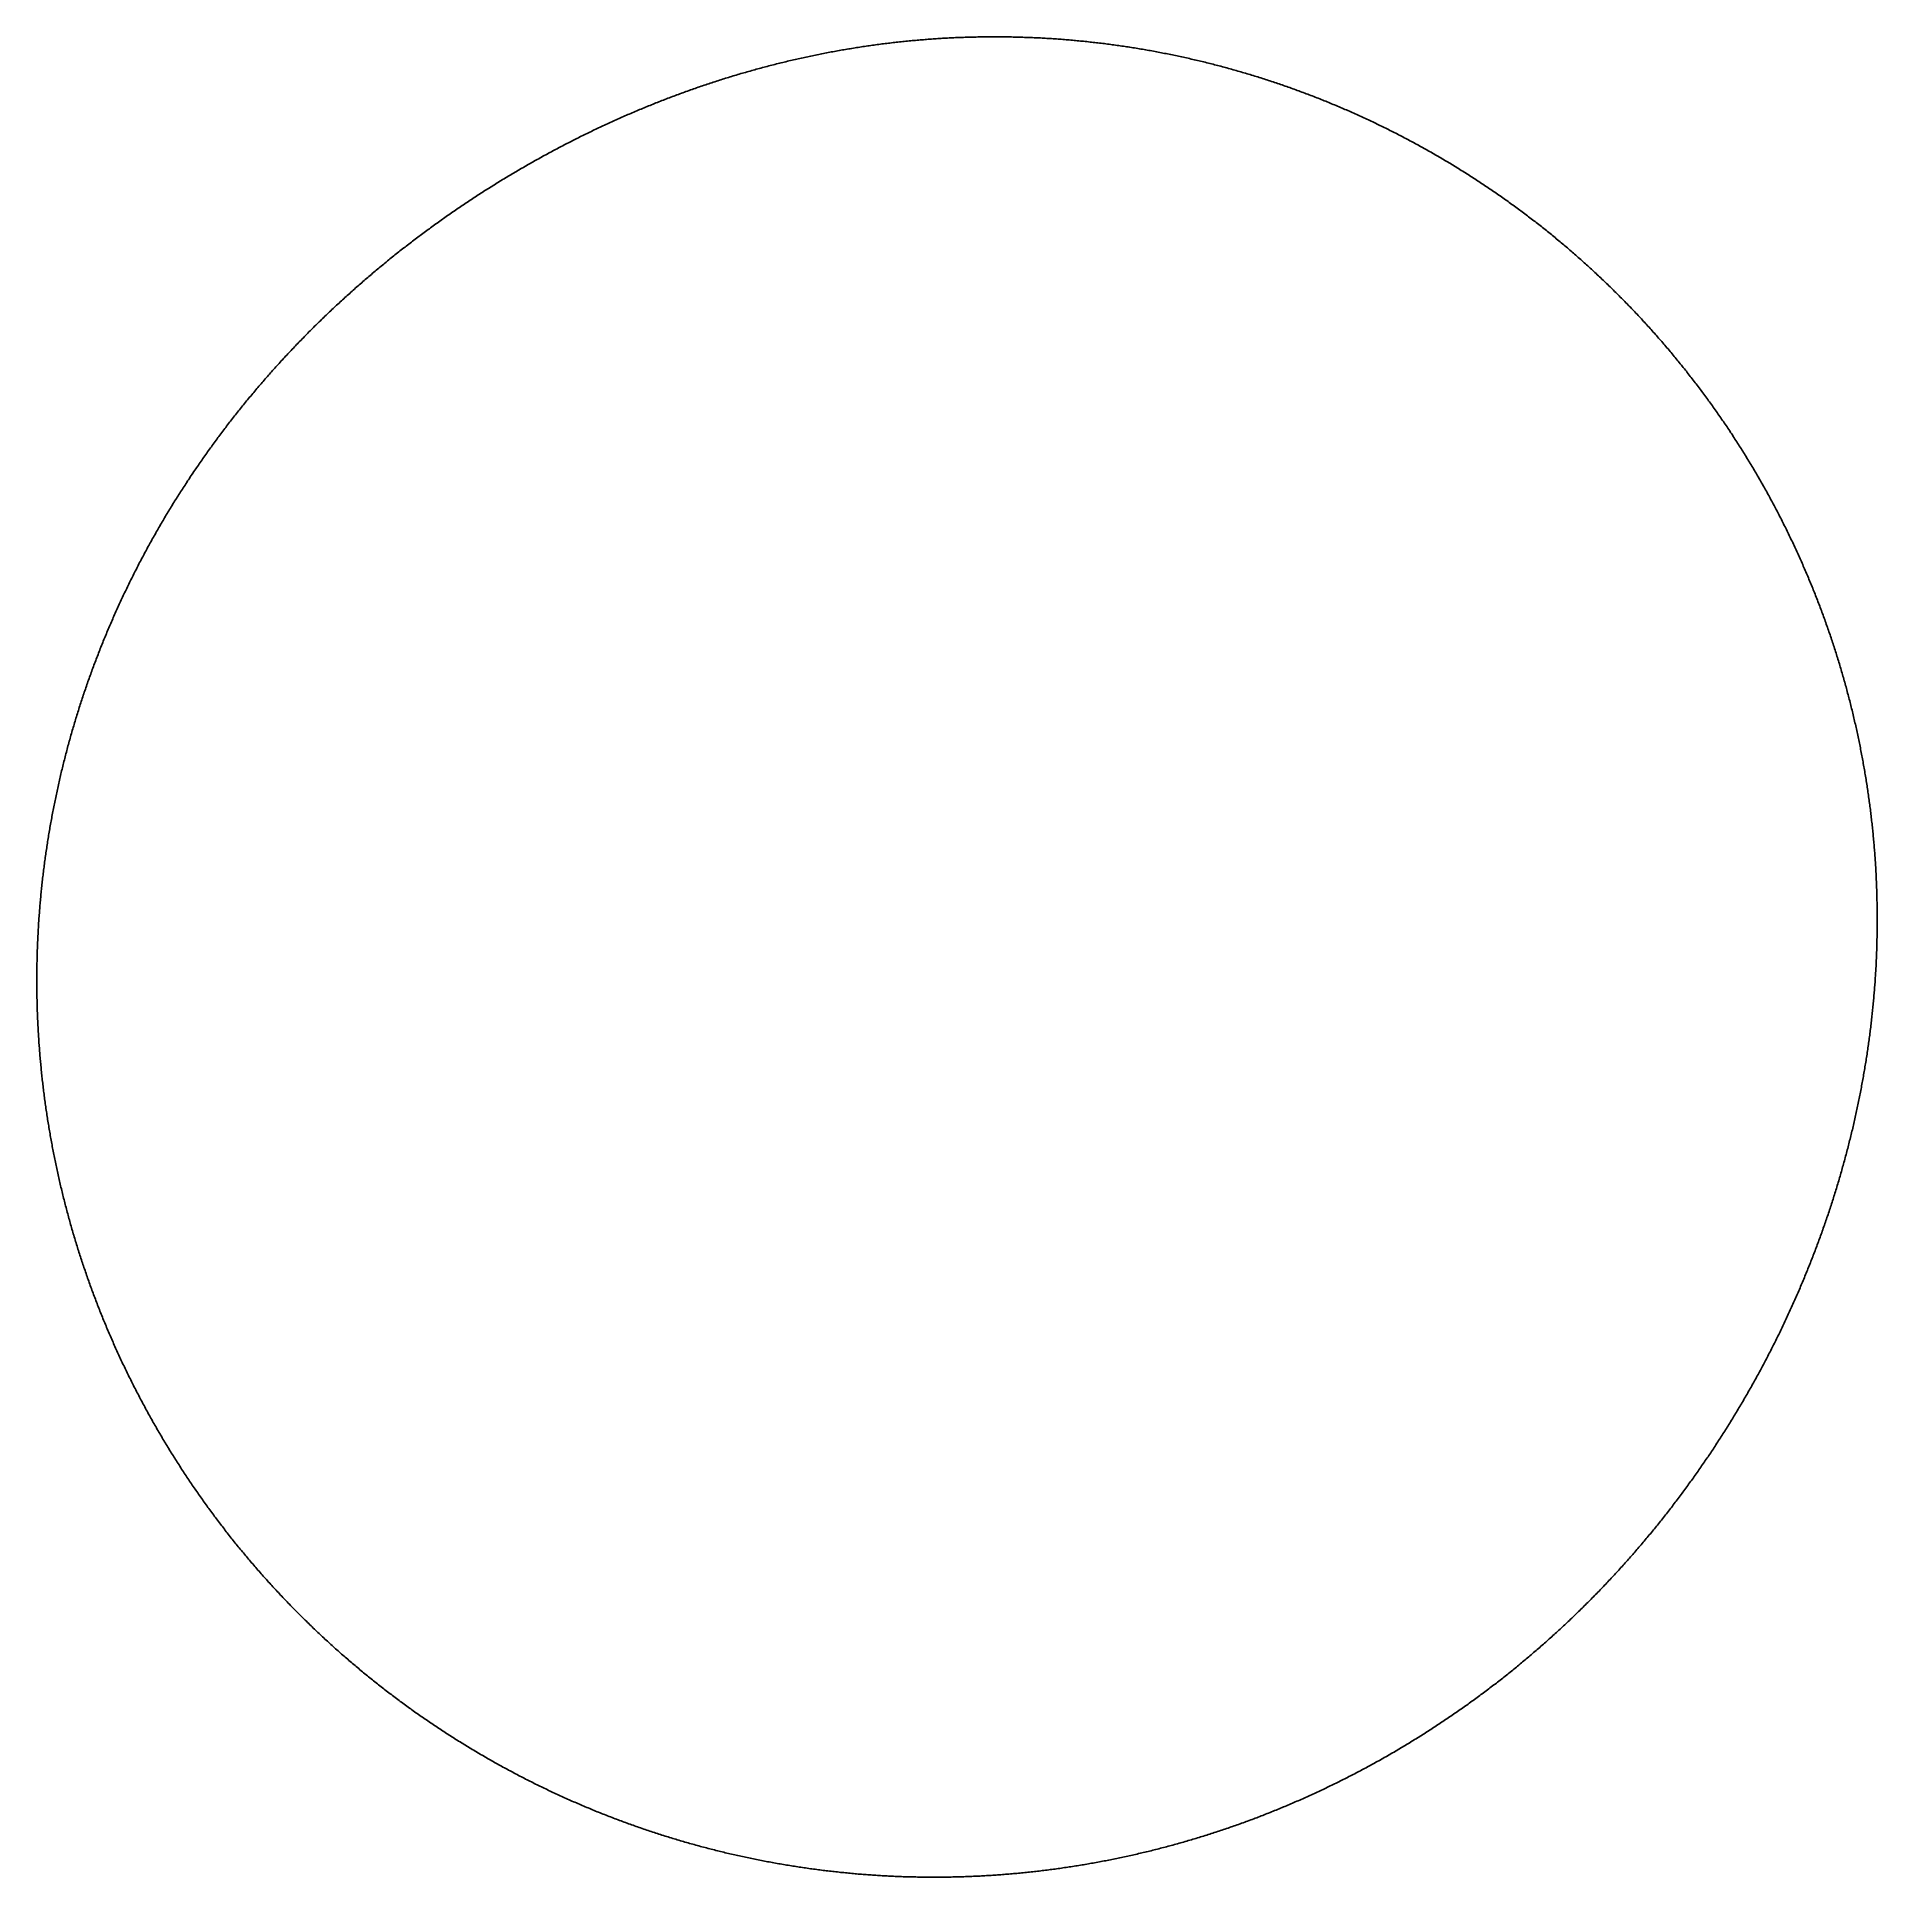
# Model space of a CAD drawing. Header units: metres. Extents: x -289 to 266, y -289 to 266.
import ezdxf

# ---------------------------------------------------------------- set-up
doc = ezdxf.new("R2010")
doc.units = ezdxf.units.M

msp = doc.modelspace()

# ---------------------------------------------------------------- linework, layer by layer
msp.add_lwpolyline([(266.34, 0), (266.34, -0.11), (266.34, -0.59), (266.34, -1.08), (266.33, -1.56), (266.33, -2.04), (266.33, -2.53), (266.32, -3.01), (266.32, -3.5), (266.32, -3.5), (266.31, -3.98), (266.3, -4.46), (266.3, -4.95), (266.29, -5.43), (266.28, -5.92), (266.27, -6.4), (266.26, -6.88), (266.24, -7.37), (266.23, -7.85), (266.22, -8.33), (266.2, -8.82), (266.19, -9.3), (266.17, -9.79), (266.15, -10.27), (266.13, -10.75), (266.11, -11.24), (266.09, -11.72), (266.07, -12.2), (266.05, -12.69), (266.03, -13.17), (266, -13.65), (265.98, -14.14), (265.95, -14.62), (265.92, -15.1), (265.89, -15.59), (265.87, -16.07), (265.84, -16.55), (265.81, -17.04), (265.77, -17.52), (265.74, -18), (265.71, -18.49), (265.68, -18.97), (265.64, -19.45), (265.6, -19.93), (265.57, -20.42), (265.53, -20.9), (265.49, -21.38), (265.45, -21.86), (265.41, -22.35), (265.37, -22.83), (265.33, -23.31), (265.29, -23.79), (265.25, -24.27), (265.2, -24.76), (265.16, -25.24), (265.11, -25.72), (265.06, -26.2), (265.02, -26.68), (264.97, -27.17), (264.92, -27.65), (264.87, -28.13), (264.82, -28.61), (264.77, -29.09), (264.71, -29.57), (264.66, -30.05), (264.61, -30.53), (264.55, -31.01), (264.49, -31.5), (264.44, -31.98), (264.38, -32.46), (264.32, -32.94), (264.26, -33.42), (264.2, -33.9), (264.14, -34.38), (264.08, -34.86), (264.02, -35.34), (263.95, -35.82), (263.89, -36.3), (263.82, -36.78), (263.76, -37.26), (263.69, -37.74), (263.62, -38.21), (263.55, -38.69), (263.48, -39.17), (263.41, -39.65), (263.34, -40.13), (263.27, -40.61), (263.2, -41.09), (263.12, -41.57), (263.05, -42.04), (262.97, -42.52), (262.89, -43), (262.82, -43.48), (262.74, -43.96), (262.66, -44.43), (262.58, -44.91), (262.5, -45.39), (262.42, -45.86), (262.34, -46.34), (262.25, -46.82), (262.17, -47.3), (262.09, -47.77), (262, -48.25), (261.91, -48.72), (261.83, -49.2), (261.74, -49.68), (261.65, -50.15), (261.56, -50.63), (261.47, -51.1), (261.38, -51.58), (261.29, -52.05), (261.19, -52.53), (261.1, -53), (261.01, -53.48), (260.91, -53.95), (260.81, -54.43), (260.72, -54.9), (260.62, -55.38), (260.52, -55.85), (260.42, -56.32), (260.32, -56.8), (260.22, -57.27), (260.12, -57.74), (260.02, -58.22), (259.91, -58.69), (259.81, -59.16), (259.7, -59.63), (259.6, -60.11), (259.49, -60.58), (259.38, -61.05), (259.28, -61.52), (259.17, -61.99), (259.06, -62.46), (258.95, -62.94), (258.84, -63.41), (258.72, -63.88), (258.61, -64.35), (258.5, -64.82), (258.38, -65.29), (258.27, -65.76), (258.15, -66.23), (258.03, -66.7), (257.92, -67.17), (257.8, -67.64), (257.68, -68.11), (257.56, -68.58), (257.44, -69.04), (257.31, -69.51), (257.19, -69.98), (257.07, -70.45), (256.94, -70.92), (256.82, -71.38), (256.69, -71.85), (256.57, -72.32), (256.44, -72.79), (256.31, -73.25), (256.18, -73.72), (256.05, -74.19), (255.92, -74.65), (255.79, -75.12), (255.66, -75.58), (255.53, -76.05), (255.39, -76.51), (255.26, -76.98), (255.13, -77.44), (254.99, -77.91), (254.85, -78.37), (254.72, -78.84), (254.58, -79.3), (254.44, -79.76), (254.3, -80.23), (254.16, -80.69), (254.02, -81.15), (253.88, -81.62), (253.73, -82.08), (253.59, -82.54), (253.45, -83), (253.3, -83.46), (253.16, -83.93), (253.01, -84.39), (252.86, -84.85), (252.71, -85.31), (252.56, -85.77), (252.42, -86.23), (252.27, -86.69), (252.11, -87.15), (251.96, -87.61), (251.81, -88.07), (251.66, -88.53), (251.5, -88.99), (251.35, -89.45), (251.19, -89.9), (251.04, -90.36), (250.88, -90.82), (250.72, -91.28), (250.56, -91.74), (250.4, -92.19), (250.24, -92.65), (250.08, -93.11), (249.92, -93.56), (249.76, -94.02), (249.6, -94.47), (249.43, -94.93), (249.27, -95.38), (249.1, -95.84), (248.94, -96.29), (248.77, -96.75), (248.6, -97.2), (248.43, -97.66), (248.27, -98.11), (248.1, -98.56), (247.93, -99.02), (247.75, -99.47), (247.58, -99.92), (247.41, -100.37), (247.24, -100.83), (247.06, -101.28), (246.89, -101.73), (246.71, -102.18), (246.54, -102.63), (246.36, -103.08), (246.18, -103.53), (246, -103.98), (245.83, -104.43), (245.65, -104.88), (245.46, -105.33), (245.28, -105.78), (245.1, -106.23), (244.92, -106.67), (244.74, -107.12), (244.55, -107.57), (244.37, -108.02), (244.18, -108.46), (243.99, -108.91), (243.81, -109.36), (243.62, -109.8), (243.43, -110.25), (243.24, -110.69), (243.05, -111.14), (242.86, -111.58), (242.67, -112.03), (242.48, -112.47), (242.29, -112.92), (242.09, -113.36), (241.9, -113.8), (241.7, -114.25), (241.51, -114.69), (241.31, -115.13), (241.12, -115.58), (240.92, -116.02), (240.72, -116.46), (240.52, -116.9), (240.32, -117.34), (240.12, -117.78), (239.92, -118.22), (239.72, -118.66), (239.51, -119.1), (239.31, -119.54), (239.11, -119.98), (238.9, -120.42), (238.7, -120.86), (238.49, -121.29), (238.28, -121.73), (238.08, -122.17), (237.87, -122.61), (237.66, -123.04), (237.45, -123.48), (237.24, -123.91), (237.03, -124.35), (236.82, -124.79), (236.61, -125.22), (236.39, -125.65), (236.18, -126.09), (235.96, -126.52), (235.75, -126.96), (235.53, -127.39), (235.32, -127.82), (235.1, -128.26), (234.88, -128.69), (234.66, -129.12), (234.44, -129.55), (234.22, -129.98), (234, -130.41), (233.78, -130.84), (233.56, -131.27), (233.34, -131.7), (233.12, -132.13), (232.89, -132.56), (232.67, -132.99), (232.44, -133.42), (232.22, -133.85), (231.99, -134.27), (231.76, -134.7), (231.53, -135.13), (231.3, -135.56), (231.08, -135.98), (230.85, -136.41), (230.61, -136.83), (230.38, -137.26), (230.15, -137.68), (229.92, -138.11), (229.68, -138.53), (229.45, -138.95), (229.22, -139.38), (228.98, -139.8), (228.74, -140.22), (228.51, -140.65), (228.27, -141.07), (228.03, -141.49), (227.79, -141.91), (227.55, -142.33), (227.31, -142.75), (227.07, -143.17), (226.83, -143.59), (226.59, -144.01), (226.35, -144.43), (226.1, -144.85), (225.86, -145.26), (225.61, -145.68), (225.37, -146.1), (225.12, -146.52), (224.88, -146.93), (224.63, -147.35), (224.38, -147.76), (224.13, -148.18), (223.88, -148.59), (223.63, -149.01), (223.38, -149.42), (223.13, -149.84), (222.88, -150.25), (222.63, -150.66), (222.37, -151.07), (222.12, -151.49), (221.86, -151.9), (221.61, -152.31), (221.35, -152.72), (221.1, -153.13), (220.84, -153.54), (220.58, -153.95), (220.32, -154.36), (220.06, -154.77), (219.8, -155.18), (219.54, -155.58), (219.28, -155.99), (219.02, -156.4), (218.76, -156.8), (218.49, -157.21), (218.23, -157.62), (217.97, -158.02), (217.7, -158.43), (217.44, -158.83), (217.17, -159.24), (216.9, -159.64), (216.63, -160.04), (216.37, -160.45), (216.1, -160.85), (215.83, -161.25), (215.56, -161.65), (215.29, -162.05), (215.02, -162.45), (214.74, -162.85), (214.47, -163.25), (214.2, -163.65), (213.92, -164.05), (213.65, -164.45), (213.37, -164.85), (213.1, -165.25), (212.82, -165.64), (212.54, -166.04), (212.27, -166.44), (211.99, -166.83), (211.71, -167.23), (211.43, -167.62), (211.15, -168.02), (210.87, -168.41), (210.59, -168.81), (210.3, -169.2), (210.02, -169.59), (209.74, -169.98), (209.45, -170.38), (209.17, -170.77), (208.88, -171.16), (208.6, -171.55), (208.31, -171.94), (208.02, -172.33), (207.74, -172.72), (207.45, -173.11), (207.16, -173.49), (206.87, -173.88), (206.58, -174.27), (206.29, -174.66), (206, -175.04), (205.7, -175.43), (205.41, -175.81), (205.12, -176.2), (204.82, -176.58), (204.53, -176.97), (204.23, -177.35), (203.94, -177.73), (203.64, -178.11), (203.34, -178.5), (203.04, -178.88), (202.75, -179.26), (202.45, -179.64), (202.15, -180.02), (201.85, -180.4), (201.55, -180.78), (201.25, -181.16), (200.94, -181.54), (200.64, -181.91), (200.34, -182.29), (200.03, -182.67), (199.73, -183.04), (199.42, -183.42), (199.12, -183.79), (198.81, -184.17), (198.5, -184.54), (198.2, -184.92), (197.89, -185.29), (197.58, -185.66), (197.27, -186.03), (196.96, -186.41), (196.65, -186.78), (196.34, -187.15), (196.03, -187.52), (195.71, -187.89), (195.4, -188.26), (195.09, -188.63), (194.77, -188.99), (194.46, -189.36), (194.14, -189.73), (193.83, -190.1), (193.51, -190.46), (193.19, -190.83), (192.88, -191.19), (192.56, -191.56), (192.24, -191.92), (191.92, -192.28), (191.6, -192.65), (191.28, -193.01), (190.96, -193.37), (190.64, -193.73), (190.31, -194.09), (189.99, -194.46), (189.67, -194.82), (189.34, -195.17), (189.02, -195.53), (188.69, -195.89), (188.37, -196.25), (188.04, -196.61), (187.71, -196.96), (187.39, -197.32), (187.06, -197.67), (186.73, -198.03), (186.4, -198.38), (186.07, -198.74), (185.74, -199.09), (185.41, -199.44), (185.07, -199.8), (184.74, -200.15), (184.41, -200.5), (184.08, -200.85), (183.74, -201.2), (183.41, -201.55), (183.07, -201.9), (182.74, -202.25), (182.4, -202.6), (182.06, -202.94), (181.73, -203.29), (181.39, -203.64), (181.05, -203.98), (180.71, -204.33), (180.37, -204.67), (180.03, -205.02), (179.69, -205.36), (179.35, -205.7), (179, -206.05), (178.66, -206.39), (178.32, -206.73), (177.97, -207.07), (177.63, -207.41), (177.29, -207.75), (176.94, -208.09), (176.59, -208.43), (176.25, -208.76), (175.9, -209.1), (175.55, -209.44), (175.2, -209.77), (174.86, -210.11), (174.51, -210.45), (174.16, -210.78), (173.81, -211.11), (173.46, -211.45), (173.1, -211.78), (172.75, -212.11), (172.4, -212.44), (172.05, -212.77), (171.69, -213.1), (171.34, -213.43), (170.98, -213.76), (170.63, -214.09), (170.27, -214.42), (169.92, -214.75), (169.56, -215.07), (169.2, -215.4), (168.84, -215.73), (168.48, -216.05), (168.12, -216.38), (167.77, -216.7), (167.4, -217.02), (167.04, -217.35), (166.68, -217.67), (166.32, -217.99), (165.96, -218.31), (165.6, -218.63), (165.23, -218.95), (164.87, -219.27), (164.5, -219.59), (164.14, -219.9), (163.77, -220.22), (163.41, -220.54), (163.04, -220.85), (162.67, -221.17), (162.31, -221.48), (161.94, -221.8), (161.57, -222.11), (161.2, -222.42), (160.83, -222.74), (160.46, -223.05), (160.09, -223.36), (159.72, -223.67), (159.35, -223.98), (158.97, -224.29), (158.6, -224.6), (158.23, -224.91), (157.85, -225.21), (157.48, -225.52), (157.1, -225.83), (156.73, -226.13), (156.35, -226.44), (155.98, -226.74), (155.6, -227.04), (155.22, -227.35), (154.84, -227.65), (154.46, -227.95), (154.09, -228.25), (153.71, -228.55), (153.33, -228.85), (152.95, -229.15), (152.56, -229.45), (152.18, -229.75), (151.8, -230.04), (151.42, -230.34), (151.04, -230.64), (150.65, -230.93), (150.27, -231.23), (149.88, -231.52), (149.5, -231.81), (149.11, -232.11), (148.73, -232.4), (148.34, -232.69), (147.95, -232.98), (147.57, -233.27), (147.18, -233.56), (146.79, -233.85), (146.4, -234.14), (146.01, -234.42), (145.62, -234.71), (145.23, -235), (144.84, -235.28), (144.45, -235.57), (144.06, -235.85), (143.66, -236.13), (143.27, -236.42), (142.88, -236.7), (142.48, -236.98), (142.09, -237.26), (141.7, -237.54), (141.3, -237.82), (140.9, -238.1), (140.51, -238.38), (140.11, -238.66), (139.71, -238.93), (139.32, -239.21), (138.92, -239.48), (138.52, -239.76), (138.12, -240.03), (137.72, -240.31), (137.32, -240.58), (136.92, -240.85), (136.52, -241.12), (136.12, -241.39), (135.72, -241.66), (135.32, -241.93), (134.91, -242.2), (134.51, -242.47), (134.11, -242.74), (133.7, -243), (133.3, -243.27), (132.89, -243.53), (132.49, -243.8), (132.08, -244.06), (131.68, -244.32), (131.27, -244.59), (130.86, -244.85), (130.46, -245.11), (130.05, -245.37), (129.64, -245.63), (129.23, -245.89), (128.82, -246.15), (128.41, -246.4), (128, -246.66), (127.59, -246.92), (127.18, -247.17), (126.77, -247.43), (126.36, -247.68), (125.94, -247.93), (125.53, -248.19), (125.12, -248.44), (124.7, -248.69), (124.29, -248.94), (123.87, -249.19), (123.46, -249.44), (123.04, -249.69), (122.63, -249.94), (122.21, -250.18), (121.8, -250.43), (121.38, -250.67), (120.96, -250.92), (120.54, -251.16), (120.12, -251.41), (119.71, -251.65), (119.29, -251.89), (118.87, -252.13), (118.45, -252.37), (118.03, -252.61), (117.61, -252.85), (117.18, -253.09), (116.76, -253.33), (116.34, -253.57), (115.92, -253.8), (115.5, -254.04), (115.07, -254.27), (114.65, -254.51), (114.22, -254.74), (113.8, -254.97), (113.37, -255.2), (112.95, -255.43), (112.52, -255.66), (112.1, -255.89), (111.67, -256.12), (111.24, -256.35), (110.82, -256.58), (110.39, -256.81), (109.96, -257.03), (109.53, -257.26), (109.1, -257.48), (108.68, -257.7), (108.25, -257.93), (107.82, -258.15), (107.39, -258.37), (106.95, -258.59), (106.52, -258.81), (106.09, -259.03), (105.66, -259.25), (105.23, -259.47), (104.8, -259.68), (104.36, -259.9), (103.93, -260.12), (103.5, -260.33), (103.06, -260.54), (102.63, -260.76), (102.19, -260.97), (101.76, -261.18), (101.32, -261.39), (100.88, -261.6), (100.45, -261.81), (100.01, -262.02), (99.57, -262.23), (99.14, -262.44), (98.7, -262.64), (98.26, -262.85), (97.82, -263.05), (97.38, -263.26), (96.95, -263.46), (96.51, -263.66), (96.07, -263.87), (95.63, -264.07), (95.19, -264.27), (94.74, -264.47), (94.3, -264.67), (93.86, -264.86), (93.42, -265.06), (92.98, -265.26), (92.53, -265.45), (92.09, -265.65), (91.65, -265.84), (91.2, -266.04), (90.76, -266.23), (90.32, -266.42), (89.87, -266.61), (89.43, -266.8), (88.98, -266.99), (88.54, -267.18), (88.09, -267.37), (87.64, -267.56), (87.2, -267.74), (86.75, -267.93), (86.3, -268.11), (85.86, -268.3), (85.41, -268.48), (84.96, -268.66), (84.51, -268.85), (84.06, -269.03), (83.61, -269.21), (83.16, -269.39), (82.71, -269.57), (82.26, -269.74), (81.81, -269.92), (81.36, -270.1), (80.91, -270.27), (80.46, -270.45), (80.01, -270.62), (79.56, -270.8), (79.1, -270.97), (78.65, -271.14), (78.2, -271.31), (77.75, -271.48), (77.29, -271.65), (76.84, -271.82), (76.38, -271.99), (75.93, -272.15), (75.48, -272.32), (75.02, -272.48), (74.57, -272.65), (74.11, -272.81), (73.65, -272.98), (73.2, -273.14), (72.74, -273.3), (72.29, -273.46), (71.83, -273.62), (71.37, -273.78), (70.91, -273.94), (70.46, -274.09), (70, -274.25), (69.54, -274.41), (69.08, -274.56), (68.62, -274.71), (68.16, -274.87), (67.7, -275.02), (67.24, -275.17), (66.78, -275.32), (66.32, -275.47), (65.86, -275.62), (65.4, -275.77), (64.94, -275.92), (64.48, -276.07), (64.02, -276.21), (63.56, -276.36), (63.1, -276.5), (62.63, -276.64), (62.17, -276.79), (61.71, -276.93), (61.25, -277.07), (60.78, -277.21), (60.32, -277.35), (59.86, -277.49), (59.39, -277.63), (58.93, -277.76), (58.46, -277.9), (58, -278.04), (57.53, -278.17), (57.07, -278.31), (56.6, -278.44), (56.14, -278.57), (55.67, -278.7), (55.21, -278.83), (54.74, -278.96), (54.27, -279.09), (53.81, -279.22), (53.34, -279.35), (52.87, -279.47), (52.4, -279.6), (51.94, -279.72), (51.47, -279.85), (51, -279.97), (50.53, -280.09), (50.06, -280.21), (49.6, -280.34), (49.13, -280.46), (48.66, -280.57), (48.19, -280.69), (47.72, -280.81), (47.25, -280.93), (46.78, -281.04), (46.31, -281.16), (45.84, -281.27), (45.37, -281.39), (44.9, -281.5), (44.43, -281.61), (43.96, -281.72), (43.48, -281.83), (43.01, -281.94), (42.54, -282.05), (42.07, -282.15), (41.6, -282.26), (41.12, -282.37), (40.65, -282.47), (40.18, -282.58), (39.71, -282.68), (39.23, -282.78), (38.76, -282.88), (38.29, -282.98), (37.81, -283.08), (37.34, -283.18), (36.87, -283.28), (36.39, -283.38), (35.92, -283.48), (35.44, -283.57), (34.97, -283.67), (34.49, -283.76), (34.02, -283.85), (33.54, -283.95), (33.07, -284.04), (32.59, -284.13), (32.12, -284.22), (31.64, -284.31), (31.17, -284.4), (30.69, -284.48), (30.21, -284.57), (29.74, -284.66), (29.26, -284.74), (28.78, -284.82), (28.31, -284.91), (27.83, -284.99), (27.35, -285.07), (26.88, -285.15), (26.4, -285.23), (25.92, -285.31), (25.44, -285.39), (24.97, -285.47), (24.49, -285.54), (24.01, -285.62), (23.53, -285.69), (23.05, -285.77), (22.57, -285.84), (22.1, -285.91), (21.62, -285.98), (21.14, -286.05), (20.66, -286.12), (20.18, -286.19), (19.7, -286.26), (19.22, -286.33), (18.74, -286.39), (18.26, -286.46), (17.78, -286.52), (17.3, -286.59), (16.82, -286.65), (16.34, -286.71), (15.86, -286.77), (15.38, -286.83), (14.9, -286.89), (14.42, -286.95), (13.94, -287.01), (13.46, -287.07), (12.98, -287.12), (12.5, -287.18), (12.02, -287.23), (11.54, -287.29), (11.06, -287.34), (10.58, -287.39), (10.09, -287.44), (9.61, -287.49), (9.13, -287.54), (8.65, -287.59), (8.17, -287.64), (7.69, -287.68), (7.2, -287.73), (6.72, -287.77), (6.24, -287.82), (5.76, -287.86), (5.28, -287.9), (4.79, -287.94), (4.31, -287.99), (3.83, -288.03), (3.35, -288.06), (2.86, -288.1), (2.38, -288.14), (1.9, -288.18), (1.42, -288.21), (0.93, -288.25), (0.45, -288.28), (-0.03, -288.31), (-0.51, -288.34), (-1, -288.38), (-1.48, -288.41), (-1.96, -288.44), (-2.45, -288.46), (-2.93, -288.49), (-3.41, -288.52), (-3.9, -288.55), (-4.38, -288.57), (-4.86, -288.59), (-5.35, -288.62), (-5.83, -288.64), (-6.31, -288.66), (-6.8, -288.68), (-7.28, -288.7), (-7.76, -288.72), (-8.25, -288.74), (-8.73, -288.76), (-9.22, -288.78), (-9.7, -288.79), (-10.18, -288.81), (-10.67, -288.82), (-11.15, -288.83), (-11.63, -288.85), (-12.12, -288.86), (-12.6, -288.87), (-13.09, -288.88), (-13.57, -288.89), (-14.05, -288.89), (-14.54, -288.9), (-15.02, -288.91), (-15.51, -288.91), (-15.99, -288.92), (-16.47, -288.92), (-16.96, -288.92), (-17.44, -288.93), (-17.93, -288.93), (-18.41, -288.93), (-18.89, -288.93), (-19.38, -288.93), (-19.86, -288.92), (-20.35, -288.92), (-20.83, -288.92), (-21.31, -288.91), (-21.8, -288.9), (-22.28, -288.9), (-22.77, -288.89), (-23.25, -288.88), (-23.73, -288.87), (-24.22, -288.86), (-24.7, -288.85), (-25.19, -288.84), (-25.67, -288.83), (-26.15, -288.81), (-26.64, -288.8), (-27.12, -288.78), (-27.6, -288.77), (-28.09, -288.75), (-28.57, -288.73), (-29.05, -288.71), (-29.54, -288.69), (-30.02, -288.67), (-30.51, -288.65), (-30.99, -288.63), (-31.47, -288.61), (-31.96, -288.58), (-32.44, -288.56), (-32.92, -288.53), (-33.41, -288.51), (-33.89, -288.48), (-34.37, -288.45), (-34.86, -288.42), (-35.34, -288.39), (-35.82, -288.36), (-36.3, -288.33), (-36.79, -288.3), (-37.27, -288.26), (-37.75, -288.23), (-38.24, -288.19), (-38.72, -288.16), (-39.2, -288.12), (-39.68, -288.08), (-40.17, -288.05), (-40.65, -288.01), (-41.13, -287.97), (-41.61, -287.92), (-42.1, -287.88), (-42.58, -287.84), (-43.06, -287.8), (-43.54, -287.75), (-44.02, -287.71), (-44.5, -287.66), (-44.99, -287.61), (-45.47, -287.56), (-45.95, -287.52), (-46.43, -287.47), (-46.91, -287.42), (-47.39, -287.36), (-47.87, -287.31), (-48.36, -287.26), (-48.84, -287.2), (-49.32, -287.15), (-49.8, -287.09), (-50.28, -287.04), (-50.76, -286.98), (-51.24, -286.92), (-51.72, -286.86), (-52.2, -286.8), (-52.68, -286.74), (-53.16, -286.68), (-53.64, -286.62), (-54.12, -286.55), (-54.6, -286.49), (-55.08, -286.42), (-55.56, -286.36), (-56.04, -286.29), (-56.52, -286.22), (-57, -286.15), (-57.48, -286.09), (-57.96, -286.01), (-58.43, -285.94), (-58.91, -285.87), (-59.39, -285.8), (-59.87, -285.73), (-60.35, -285.65), (-60.83, -285.57), (-61.3, -285.5), (-61.78, -285.42), (-62.26, -285.34), (-62.74, -285.26), (-63.21, -285.18), (-63.69, -285.1), (-64.17, -285.02), (-64.65, -284.94), (-65.12, -284.86), (-65.6, -284.77), (-66.08, -284.69), (-66.55, -284.6), (-67.03, -284.52), (-67.5, -284.43), (-67.98, -284.34), (-68.46, -284.25), (-68.93, -284.16), (-69.41, -284.07), (-69.88, -283.98), (-70.36, -283.89), (-70.83, -283.79), (-71.31, -283.7), (-71.78, -283.6), (-72.26, -283.51), (-72.73, -283.41), (-73.2, -283.31), (-73.68, -283.22), (-74.15, -283.12), (-74.62, -283.02), (-75.1, -282.92), (-75.57, -282.81), (-76.04, -282.71), (-76.52, -282.61), (-76.99, -282.5), (-77.46, -282.4), (-77.93, -282.29), (-78.41, -282.18), (-78.88, -282.08), (-79.35, -281.97), (-79.82, -281.86), (-80.29, -281.75), (-80.76, -281.64), (-81.23, -281.53), (-81.71, -281.41), (-82.18, -281.3), (-82.65, -281.18), (-83.12, -281.07), (-83.59, -280.95), (-84.06, -280.84), (-84.52, -280.72), (-84.99, -280.6), (-85.46, -280.48), (-85.93, -280.36), (-86.4, -280.24), (-86.87, -280.12), (-87.34, -279.99), (-87.8, -279.87), (-88.27, -279.75), (-88.74, -279.62), (-89.21, -279.49), (-89.67, -279.37), (-90.14, -279.24), (-90.61, -279.11), (-91.07, -278.98), (-91.54, -278.85), (-92.01, -278.72), (-92.47, -278.59), (-92.94, -278.45), (-93.4, -278.32), (-93.87, -278.19), (-94.33, -278.05), (-94.8, -277.91), (-95.26, -277.78), (-95.72, -277.64), (-96.19, -277.5), (-96.65, -277.36), (-97.11, -277.22), (-97.58, -277.08), (-98.04, -276.94), (-98.5, -276.79), (-98.96, -276.65), (-99.43, -276.51), (-99.89, -276.36), (-100.35, -276.21), (-100.81, -276.07), (-101.27, -275.92), (-101.73, -275.77), (-102.19, -275.62), (-102.65, -275.47), (-103.11, -275.32), (-103.57, -275.17), (-104.03, -275.02), (-104.49, -274.86), (-104.95, -274.71), (-105.41, -274.55), (-105.87, -274.4), (-106.32, -274.24), (-106.78, -274.08), (-107.24, -273.92), (-107.7, -273.76), (-108.15, -273.6), (-108.61, -273.44), (-109.06, -273.28), (-109.52, -273.12), (-109.98, -272.96), (-110.43, -272.79), (-110.89, -272.63), (-111.34, -272.46), (-111.8, -272.29), (-112.25, -272.13), (-112.7, -271.96), (-113.16, -271.79), (-113.61, -271.62), (-114.06, -271.45), (-114.52, -271.28), (-114.97, -271.11), (-115.42, -270.93), (-115.87, -270.76), (-116.32, -270.58), (-116.77, -270.41), (-117.22, -270.23), (-117.68, -270.05), (-118.13, -269.88), (-118.58, -269.7), (-119.02, -269.52), (-119.47, -269.34), (-119.92, -269.16), (-120.37, -268.97), (-120.82, -268.79), (-121.27, -268.61), (-121.71, -268.42), (-122.16, -268.24), (-122.61, -268.05), (-123.05, -267.87), (-123.5, -267.68), (-123.95, -267.49), (-124.39, -267.3), (-124.84, -267.11), (-125.28, -266.92), (-125.73, -266.73), (-126.17, -266.54), (-126.61, -266.34), (-127.06, -266.15), (-127.5, -265.95), (-127.94, -265.76), (-128.39, -265.56), (-128.83, -265.36), (-129.27, -265.17), (-129.71, -264.97), (-130.15, -264.77), (-130.59, -264.57), (-131.03, -264.37), (-131.47, -264.17), (-131.91, -263.96), (-132.35, -263.76), (-132.79, -263.55), (-133.23, -263.35), (-133.67, -263.14), (-134.1, -262.94), (-134.54, -262.73), (-134.98, -262.52), (-135.42, -262.31), (-135.85, -262.1), (-136.29, -261.89), (-136.72, -261.68), (-137.16, -261.47), (-137.59, -261.26), (-138.03, -261.04), (-138.46, -260.83), (-138.89, -260.61), (-139.33, -260.4), (-139.76, -260.18), (-140.19, -259.96), (-140.62, -259.75), (-141.06, -259.53), (-141.49, -259.31), (-141.92, -259.09), (-142.35, -258.86), (-142.78, -258.64), (-143.21, -258.42), (-143.64, -258.2), (-144.07, -257.97), (-144.5, -257.75), (-144.92, -257.52), (-145.35, -257.29), (-145.78, -257.07), (-146.2, -256.84), (-146.63, -256.61), (-147.06, -256.38), (-147.48, -256.15), (-147.91, -255.92), (-148.33, -255.69), (-148.76, -255.45), (-149.18, -255.22), (-149.6, -254.98), (-150.03, -254.75), (-150.45, -254.51), (-150.87, -254.28), (-151.29, -254.04), (-151.72, -253.8), (-152.14, -253.56), (-152.56, -253.32), (-152.98, -253.08), (-153.4, -252.84), (-153.82, -252.6), (-154.23, -252.36), (-154.65, -252.11), (-155.07, -251.87), (-155.49, -251.62), (-155.91, -251.38), (-156.32, -251.13), (-156.74, -250.89), (-157.15, -250.64), (-157.57, -250.39), (-157.98, -250.14), (-158.4, -249.89), (-158.81, -249.64), (-159.23, -249.39), (-159.64, -249.14), (-160.05, -248.88), (-160.46, -248.63), (-160.88, -248.37), (-161.29, -248.12), (-161.7, -247.86), (-162.11, -247.61), (-162.52, -247.35), (-162.93, -247.09), (-163.34, -246.83), (-163.74, -246.57), (-164.15, -246.31), (-164.56, -246.05), (-164.97, -245.79), (-165.37, -245.53), (-165.78, -245.26), (-166.19, -245), (-166.59, -244.73), (-167, -244.47), (-167.4, -244.2), (-167.8, -243.94), (-168.21, -243.67), (-168.61, -243.4), (-169.01, -243.13), (-169.41, -242.86), (-169.81, -242.59), (-170.22, -242.32), (-170.62, -242.05), (-171.02, -241.77), (-171.42, -241.5), (-171.81, -241.23), (-172.21, -240.95), (-172.61, -240.68), (-173.01, -240.4), (-173.4, -240.12), (-173.8, -239.85), (-174.2, -239.57), (-174.59, -239.29), (-174.99, -239.01), (-175.38, -238.73), (-175.78, -238.45), (-176.17, -238.17), (-176.56, -237.88), (-176.95, -237.6), (-177.35, -237.32), (-177.74, -237.03), (-178.13, -236.75), (-178.52, -236.46), (-178.91, -236.17), (-179.3, -235.88), (-179.69, -235.6), (-180.08, -235.31), (-180.46, -235.02), (-180.85, -234.73), (-181.24, -234.44), (-181.62, -234.15), (-182.01, -233.85), (-182.4, -233.56), (-182.78, -233.27), (-183.16, -232.97), (-183.55, -232.68), (-183.93, -232.38), (-184.31, -232.08), (-184.7, -231.79), (-185.08, -231.49), (-185.46, -231.19), (-185.84, -230.89), (-186.22, -230.59), (-186.6, -230.29), (-186.98, -229.99), (-187.35, -229.69), (-187.73, -229.39), (-188.11, -229.08), (-188.49, -228.78), (-188.86, -228.47), (-189.24, -228.17), (-189.61, -227.86), (-189.99, -227.56), (-190.36, -227.25), (-190.73, -226.94), (-191.11, -226.63), (-191.48, -226.32), (-191.85, -226.01), (-192.22, -225.7), (-192.59, -225.39), (-192.96, -225.08), (-193.33, -224.77), (-193.7, -224.45), (-194.07, -224.14), (-194.44, -223.83), (-194.81, -223.51), (-195.17, -223.19), (-195.54, -222.88), (-195.9, -222.56), (-196.27, -222.24), (-196.63, -221.92), (-197, -221.6), (-197.36, -221.29), (-197.72, -220.96), (-198.09, -220.64), (-198.45, -220.32), (-198.81, -220), (-199.17, -219.68), (-199.53, -219.35), (-199.89, -219.03), (-200.25, -218.7), (-200.6, -218.38), (-200.96, -218.05), (-201.32, -217.72), (-201.68, -217.4), (-202.03, -217.07), (-202.39, -216.74), (-202.74, -216.41), (-203.09, -216.08), (-203.45, -215.75), (-203.8, -215.42), (-204.15, -215.09), (-204.5, -214.75), (-204.86, -214.42), (-205.21, -214.09), (-205.56, -213.75), (-205.91, -213.42), (-206.25, -213.08), (-206.6, -212.75), (-206.95, -212.41), (-207.3, -212.07), (-207.64, -211.73), (-207.99, -211.39), (-208.33, -211.05), (-208.68, -210.71), (-209.02, -210.37), (-209.36, -210.03), (-209.71, -209.69), (-210.05, -209.35), (-210.39, -209.01), (-210.73, -208.66), (-211.07, -208.32), (-211.41, -207.97), (-211.75, -207.63), (-212.09, -207.28), (-212.43, -206.93), (-212.76, -206.59), (-213.1, -206.24), (-213.43, -205.89), (-213.77, -205.54), (-214.1, -205.19), (-214.44, -204.84), (-214.77, -204.49), (-215.1, -204.14), (-215.44, -203.79), (-215.77, -203.43), (-216.1, -203.08), (-216.43, -202.73), (-216.76, -202.37), (-217.09, -202.02), (-217.42, -201.66), (-217.74, -201.3), (-218.07, -200.95), (-218.4, -200.59), (-218.72, -200.23), (-219.05, -199.87), (-219.37, -199.51), (-219.7, -199.15), (-220.02, -198.79), (-220.34, -198.43), (-220.66, -198.07), (-220.98, -197.71), (-221.3, -197.35), (-221.62, -196.98), (-221.94, -196.62), (-222.26, -196.26), (-222.58, -195.89), (-222.9, -195.53), (-223.21, -195.16), (-223.53, -194.79), (-223.85, -194.43), (-224.16, -194.06), (-224.47, -193.69), (-224.79, -193.32), (-225.1, -192.95), (-225.41, -192.58), (-225.72, -192.21), (-226.03, -191.84), (-226.34, -191.47), (-226.65, -191.1), (-226.96, -190.72), (-227.27, -190.35), (-227.58, -189.98), (-227.88, -189.6), (-228.19, -189.23), (-228.5, -188.85), (-228.8, -188.47), (-229.1, -188.1), (-229.41, -187.72), (-229.71, -187.34), (-230.01, -186.96), (-230.31, -186.59), (-230.61, -186.21), (-230.91, -185.83), (-231.21, -185.45), (-231.51, -185.07), (-231.81, -184.68), (-232.11, -184.3), (-232.4, -183.92), (-232.7, -183.54), (-232.99, -183.15), (-233.29, -182.77), (-233.58, -182.38), (-233.88, -182), (-234.17, -181.61), (-234.46, -181.23), (-234.75, -180.84), (-235.04, -180.45), (-235.33, -180.07), (-235.62, -179.68), (-235.91, -179.29), (-236.2, -178.9), (-236.48, -178.51), (-236.77, -178.12), (-237.05, -177.73), (-237.34, -177.34), (-237.62, -176.95), (-237.91, -176.55), (-238.19, -176.16), (-238.47, -175.77), (-238.75, -175.37), (-239.03, -174.98), (-239.31, -174.58), (-239.59, -174.19), (-239.87, -173.79), (-240.15, -173.4), (-240.43, -173), (-240.7, -172.6), (-240.98, -172.2), (-241.25, -171.81), (-241.53, -171.41), (-241.8, -171.01), (-242.07, -170.61), (-242.35, -170.21), (-242.62, -169.81), (-242.89, -169.41), (-243.16, -169), (-243.43, -168.6), (-243.69, -168.2), (-243.96, -167.8), (-244.23, -167.39), (-244.5, -166.99), (-244.76, -166.58), (-245.03, -166.18), (-245.29, -165.77), (-245.55, -165.37), (-245.82, -164.96), (-246.08, -164.55), (-246.34, -164.15), (-246.6, -163.74), (-246.86, -163.33), (-247.12, -162.92), (-247.38, -162.51), (-247.63, -162.1), (-247.89, -161.69), (-248.15, -161.28), (-248.4, -160.87), (-248.66, -160.46), (-248.91, -160.05), (-249.16, -159.63), (-249.42, -159.22), (-249.67, -158.81), (-249.92, -158.39), (-250.17, -157.98), (-250.42, -157.56), (-250.67, -157.15), (-250.92, -156.73), (-251.16, -156.32), (-251.41, -155.9), (-251.66, -155.48), (-251.9, -155.07), (-252.14, -154.65), (-252.39, -154.23), (-252.63, -153.81), (-252.87, -153.39), (-253.11, -152.97), (-253.35, -152.55), (-253.59, -152.13), (-253.83, -151.71), (-254.07, -151.29), (-254.31, -150.87), (-254.55, -150.45), (-254.78, -150.02), (-255.02, -149.6), (-255.25, -149.18), (-255.49, -148.75), (-255.72, -148.33), (-255.95, -147.9), (-256.18, -147.48), (-256.41, -147.05), (-256.64, -146.63), (-256.87, -146.2), (-257.1, -145.77), (-257.33, -145.35), (-257.55, -144.92), (-257.78, -144.49), (-258.01, -144.06), (-258.23, -143.63), (-258.45, -143.21), (-258.68, -142.78), (-258.9, -142.35), (-259.12, -141.92), (-259.34, -141.48), (-259.56, -141.05), (-259.78, -140.62), (-260, -140.19), (-260.22, -139.76), (-260.43, -139.33), (-260.65, -138.89), (-260.86, -138.46), (-261.08, -138.02), (-261.29, -137.59), (-261.51, -137.16), (-261.72, -136.72), (-261.93, -136.29), (-262.14, -135.85), (-262.35, -135.41), (-262.56, -134.98), (-262.77, -134.54), (-262.98, -134.1), (-263.18, -133.67), (-263.39, -133.23), (-263.59, -132.79), (-263.8, -132.35), (-264, -131.91), (-264.2, -131.47), (-264.41, -131.03), (-264.61, -130.59), (-264.81, -130.15), (-265.01, -129.71), (-265.21, -129.27), (-265.4, -128.83), (-265.6, -128.39), (-265.8, -127.94), (-265.99, -127.5), (-266.19, -127.06), (-266.38, -126.61), (-266.58, -126.17), (-266.77, -125.73), (-266.96, -125.28), (-267.15, -124.84), (-267.34, -124.39), (-267.53, -123.95), (-267.72, -123.5), (-267.91, -123.05), (-268.09, -122.61), (-268.28, -122.16), (-268.47, -121.71), (-268.65, -121.27), (-268.83, -120.82), (-269.02, -120.37), (-269.2, -119.92), (-269.38, -119.47), (-269.56, -119.03), (-269.74, -118.58), (-269.92, -118.13), (-270.1, -117.68), (-270.27, -117.23), (-270.45, -116.78), (-270.63, -116.32), (-270.8, -115.87), (-270.98, -115.42), (-271.15, -114.97), (-271.32, -114.52), (-271.49, -114.06), (-271.66, -113.61), (-271.83, -113.16), (-272, -112.71), (-272.17, -112.25), (-272.34, -111.8), (-272.51, -111.34), (-272.67, -110.89), (-272.84, -110.43), (-273, -109.98), (-273.17, -109.52), (-273.33, -109.07), (-273.49, -108.61), (-273.65, -108.15), (-273.81, -107.7), (-273.97, -107.24), (-274.13, -106.78), (-274.29, -106.33), (-274.44, -105.87), (-274.6, -105.41), (-274.76, -104.95), (-274.91, -104.49), (-275.06, -104.03), (-275.22, -103.57), (-275.37, -103.12), (-275.52, -102.66), (-275.67, -102.2), (-275.82, -101.74), (-275.97, -101.27), (-276.12, -100.81), (-276.26, -100.35), (-276.41, -99.89), (-276.56, -99.43), (-276.7, -98.97), (-276.85, -98.51), (-276.99, -98.04), (-277.13, -97.58), (-277.27, -97.12), (-277.41, -96.65), (-277.55, -96.19), (-277.69, -95.73), (-277.83, -95.26), (-277.97, -94.8), (-278.1, -94.34), (-278.24, -93.87), (-278.37, -93.41), (-278.51, -92.94), (-278.64, -92.48), (-278.77, -92.01), (-278.9, -91.54), (-279.03, -91.08), (-279.16, -90.61), (-279.29, -90.15), (-279.42, -89.68), (-279.55, -89.21), (-279.67, -88.74), (-279.8, -88.28), (-279.92, -87.81), (-280.05, -87.34), (-280.17, -86.87), (-280.29, -86.4), (-280.41, -85.94), (-280.53, -85.47), (-280.65, -85), (-280.77, -84.53), (-280.89, -84.06), (-281.01, -83.59), (-281.12, -83.12), (-281.24, -82.65), (-281.35, -82.18), (-281.47, -81.71), (-281.58, -81.24), (-281.69, -80.77), (-281.8, -80.3), (-281.92, -79.83), (-282.02, -79.35), (-282.13, -78.88), (-282.24, -78.41), (-282.35, -77.94), (-282.45, -77.47), (-282.56, -76.99), (-282.66, -76.52), (-282.77, -76.05), (-282.87, -75.58), (-282.97, -75.1), (-283.07, -74.63), (-283.17, -74.16), (-283.27, -73.68), (-283.37, -73.21), (-283.47, -72.73), (-283.57, -72.26), (-283.66, -71.79), (-283.76, -71.31), (-283.85, -70.84), (-283.95, -70.36), (-284.04, -69.89), (-284.13, -69.41), (-284.22, -68.94), (-284.31, -68.46), (-284.4, -67.99), (-284.49, -67.51), (-284.58, -67.03), (-284.66, -66.56), (-284.75, -66.08), (-284.83, -65.6), (-284.92, -65.13), (-285, -64.65), (-285.08, -64.17), (-285.16, -63.7), (-285.25, -63.22), (-285.32, -62.74), (-285.4, -62.26), (-285.48, -61.79), (-285.56, -61.31), (-285.64, -60.83), (-285.71, -60.35), (-285.79, -59.88), (-285.86, -59.4), (-285.93, -58.92), (-286, -58.44), (-286.08, -57.96), (-286.15, -57.48), (-286.22, -57), (-286.28, -56.52), (-286.35, -56.04), (-286.42, -55.57), (-286.49, -55.09), (-286.55, -54.61), (-286.62, -54.13), (-286.68, -53.65), (-286.74, -53.17), (-286.8, -52.69), (-286.86, -52.21), (-286.92, -51.73), (-286.98, -51.25), (-287.04, -50.77), (-287.1, -50.29), (-287.16, -49.8), (-287.21, -49.32), (-287.27, -48.84), (-287.32, -48.36), (-287.37, -47.88), (-287.43, -47.4), (-287.48, -46.92), (-287.53, -46.44), (-287.58, -45.96), (-287.63, -45.47), (-287.68, -44.99), (-287.72, -44.51), (-287.77, -44.03), (-287.81, -43.55), (-287.86, -43.07), (-287.9, -42.58), (-287.95, -42.1), (-287.99, -41.62), (-288.03, -41.14), (-288.07, -40.65), (-288.11, -40.17), (-288.15, -39.69), (-288.18, -39.21), (-288.22, -38.72), (-288.26, -38.24), (-288.29, -37.76), (-288.33, -37.28), (-288.36, -36.79), (-288.39, -36.31), (-288.42, -35.83), (-288.45, -35.34), (-288.48, -34.86), (-288.51, -34.38), (-288.54, -33.9), (-288.57, -33.41), (-288.6, -32.93), (-288.62, -32.45), (-288.65, -31.96), (-288.67, -31.48), (-288.69, -31), (-288.72, -30.51), (-288.74, -30.03), (-288.76, -29.54), (-288.78, -29.06), (-288.79, -28.58), (-288.81, -28.09), (-288.83, -27.61), (-288.85, -27.13), (-288.86, -26.64), (-288.88, -26.16), (-288.89, -25.67), (-288.9, -25.19), (-288.91, -24.71), (-288.92, -24.22), (-288.93, -23.74), (-288.94, -23.26), (-288.95, -22.77), (-288.96, -22.29), (-288.96, -21.8), (-288.97, -21.32), (-288.98, -20.84), (-288.98, -20.35), (-288.98, -19.87), (-288.98, -19.38), (-288.99, -18.9), (-288.99, -18.42), (-288.99, -17.93), (-288.98, -17.45), (-288.98, -16.96), (-288.98, -16.48), (-288.98, -16), (-288.97, -15.51), (-288.97, -15.03), (-288.96, -14.54), (-288.95, -14.06), (-288.94, -13.58), (-288.93, -13.09), (-288.92, -12.61), (-288.91, -12.12), (-288.9, -11.64), (-288.89, -11.16), (-288.88, -10.67), (-288.86, -10.19), (-288.85, -9.71), (-288.83, -9.22), (-288.81, -8.74), (-288.8, -8.25), (-288.78, -7.77), (-288.76, -7.29), (-288.74, -6.8), (-288.72, -6.32), (-288.69, -5.84), (-288.67, -5.35), (-288.65, -4.87), (-288.62, -4.39), (-288.6, -3.9), (-288.57, -3.42), (-288.54, -2.94), (-288.52, -2.45), (-288.49, -1.97), (-288.46, -1.49), (-288.43, -1), (-288.39, -0.52), (-288.36, -0.04), (-288.33, 0.44), (-288.3, 0.93), (-288.26, 1.41), (-288.22, 1.89), (-288.19, 2.38), (-288.15, 2.86), (-288.11, 3.34), (-288.07, 3.82), (-288.03, 4.31), (-287.99, 4.79), (-287.95, 5.27), (-287.91, 5.75), (-287.86, 6.23), (-287.82, 6.72), (-287.77, 7.2), (-287.73, 7.68), (-287.68, 8.16), (-287.63, 8.64), (-287.58, 9.12), (-287.53, 9.61), (-287.48, 10.09), (-287.43, 10.57), (-287.38, 11.05), (-287.33, 11.53), (-287.27, 12.01), (-287.22, 12.49), (-287.16, 12.97), (-287.11, 13.45), (-287.05, 13.93), (-286.99, 14.41), (-286.93, 14.9), (-286.87, 15.38), (-286.81, 15.86), (-286.75, 16.34), (-286.69, 16.82), (-286.62, 17.3), (-286.56, 17.78), (-286.49, 18.25), (-286.43, 18.73), (-286.36, 19.21), (-286.29, 19.69), (-286.22, 20.17), (-286.15, 20.65), (-286.08, 21.13), (-286.01, 21.61), (-285.94, 22.09), (-285.87, 22.57), (-285.79, 23.04), (-285.72, 23.52), (-285.64, 24), (-285.57, 24.48), (-285.49, 24.96), (-285.41, 25.43), (-285.34, 25.91), (-285.26, 26.39), (-285.17, 26.87), (-285.09, 27.34), (-285.01, 27.82), (-284.93, 28.3), (-284.84, 28.77), (-284.76, 29.25), (-284.67, 29.73), (-284.59, 30.2), (-284.5, 30.68), (-284.41, 31.15), (-284.32, 31.63), (-284.23, 32.11), (-284.14, 32.58), (-284.05, 33.06), (-283.96, 33.53), (-283.87, 34.01), (-283.77, 34.48), (-283.68, 34.96), (-283.58, 35.43), (-283.49, 35.9), (-283.39, 36.38), (-283.29, 36.85), (-283.19, 37.33), (-283.09, 37.8), (-282.99, 38.27), (-282.89, 38.75), (-282.79, 39.22), (-282.68, 39.69), (-282.58, 40.17), (-282.47, 40.64), (-282.37, 41.11), (-282.26, 41.58), (-282.15, 42.05), (-282.04, 42.53), (-281.94, 43), (-281.83, 43.47), (-281.71, 43.94), (-281.6, 44.41), (-281.49, 44.88), (-281.38, 45.35), (-281.26, 45.82), (-281.15, 46.29), (-281.03, 46.76), (-280.91, 47.23), (-280.8, 47.7), (-280.68, 48.17), (-280.56, 48.64), (-280.44, 49.11), (-280.32, 49.58), (-280.2, 50.05), (-280.07, 50.51), (-279.95, 50.98), (-279.83, 51.45), (-279.7, 51.92), (-279.58, 52.38), (-279.45, 52.85), (-279.32, 53.32), (-279.19, 53.79), (-279.06, 54.25), (-278.93, 54.72), (-278.8, 55.18), (-278.67, 55.65), (-278.54, 56.12), (-278.41, 56.58), (-278.27, 57.05), (-278.14, 57.51), (-278, 57.97), (-277.86, 58.44), (-277.73, 58.9), (-277.59, 59.37), (-277.45, 59.83), (-277.31, 60.29), (-277.17, 60.76), (-277.03, 61.22), (-276.88, 61.68), (-276.74, 62.14), (-276.6, 62.61), (-276.45, 63.07), (-276.31, 63.53), (-276.16, 63.99), (-276.01, 64.45), (-275.87, 64.91), (-275.72, 65.37), (-275.57, 65.83), (-275.42, 66.29), (-275.26, 66.75), (-275.11, 67.21), (-274.96, 67.67), (-274.81, 68.13), (-274.65, 68.59), (-274.5, 69.05), (-274.34, 69.51), (-274.18, 69.96), (-274.02, 70.42), (-273.87, 70.88), (-273.71, 71.34), (-273.55, 71.79), (-273.39, 72.25), (-273.22, 72.71), (-273.06, 73.16), (-272.9, 73.62), (-272.73, 74.07), (-272.57, 74.53), (-272.4, 74.98), (-272.24, 75.44), (-272.07, 75.89), (-271.9, 76.34), (-271.73, 76.8), (-271.56, 77.25), (-271.39, 77.7), (-271.22, 78.16), (-271.05, 78.61), (-270.87, 79.06), (-270.7, 79.51), (-270.52, 79.96), (-270.35, 80.41), (-270.17, 80.87), (-270, 81.32), (-269.82, 81.77), (-269.64, 82.22), (-269.46, 82.67), (-269.28, 83.11), (-269.1, 83.56), (-268.92, 84.01), (-268.73, 84.46), (-268.55, 84.91), (-268.37, 85.36), (-268.18, 85.8), (-268, 86.25), (-267.81, 86.7), (-267.62, 87.14), (-267.43, 87.59), (-267.24, 88.03), (-267.05, 88.48), (-266.86, 88.92), (-266.67, 89.37), (-266.48, 89.81), (-266.29, 90.26), (-266.09, 90.7), (-265.9, 91.14), (-265.7, 91.59), (-265.51, 92.03), (-265.31, 92.47), (-265.11, 92.91), (-264.92, 93.35), (-264.72, 93.8), (-264.52, 94.24), (-264.32, 94.68), (-264.12, 95.12), (-263.91, 95.56), (-263.71, 96), (-263.51, 96.44), (-263.3, 96.87), (-263.1, 97.31), (-262.89, 97.75), (-262.68, 98.19), (-262.48, 98.63), (-262.27, 99.06), (-262.06, 99.5), (-261.85, 99.94), (-261.64, 100.37), (-261.43, 100.81), (-261.22, 101.24), (-261, 101.68), (-260.79, 102.11), (-260.58, 102.54), (-260.36, 102.98), (-260.15, 103.41), (-259.93, 103.84), (-259.71, 104.28), (-259.49, 104.71), (-259.27, 105.14), (-259.05, 105.57), (-258.83, 106), (-258.61, 106.43), (-258.39, 106.86), (-258.17, 107.29), (-257.95, 107.72), (-257.72, 108.15), (-257.5, 108.58), (-257.27, 109.01), (-257.04, 109.44), (-256.82, 109.86), (-256.59, 110.29), (-256.36, 110.72), (-256.13, 111.14), (-255.9, 111.57), (-255.67, 111.99), (-255.44, 112.42), (-255.21, 112.84), (-254.97, 113.27), (-254.74, 113.69), (-254.51, 114.12), (-254.27, 114.54), (-254.03, 114.96), (-253.8, 115.38), (-253.56, 115.81), (-253.32, 116.23), (-253.08, 116.65), (-252.84, 117.07), (-252.6, 117.49), (-252.36, 117.91), (-252.12, 118.33), (-251.88, 118.75), (-251.64, 119.16), (-251.39, 119.58), (-251.15, 120), (-250.9, 120.42), (-250.66, 120.83), (-250.41, 121.25), (-250.16, 121.67), (-249.91, 122.08), (-249.66, 122.5), (-249.41, 122.91), (-249.16, 123.33), (-248.91, 123.74), (-248.66, 124.15), (-248.41, 124.57), (-248.15, 124.98), (-247.9, 125.39), (-247.65, 125.8), (-247.39, 126.21), (-247.13, 126.62), (-246.88, 127.03), (-246.62, 127.44), (-246.36, 127.85), (-246.1, 128.26), (-245.84, 128.67), (-245.58, 129.08), (-245.32, 129.49), (-245.06, 129.89), (-244.8, 130.3), (-244.54, 130.71), (-244.27, 131.11), (-244.01, 131.52), (-243.74, 131.92), (-243.48, 132.33), (-243.21, 132.73), (-242.94, 133.13), (-242.67, 133.54), (-242.41, 133.94), (-242.14, 134.34), (-241.87, 134.74), (-241.6, 135.15), (-241.32, 135.55), (-241.05, 135.95), (-240.78, 136.35), (-240.51, 136.75), (-240.23, 137.14), (-239.96, 137.54), (-239.68, 137.94), (-239.41, 138.34), (-239.13, 138.74), (-238.85, 139.13), (-238.57, 139.53), (-238.29, 139.92), (-238.01, 140.32), (-237.73, 140.71), (-237.45, 141.11), (-237.17, 141.5), (-236.89, 141.89), (-236.61, 142.29), (-236.32, 142.68), (-236.04, 143.07), (-235.75, 143.46), (-235.47, 143.85), (-235.18, 144.24), (-234.9, 144.63), (-234.61, 145.02), (-234.32, 145.41), (-234.03, 145.8), (-233.74, 146.19), (-233.45, 146.58), (-233.16, 146.96), (-232.87, 147.35), (-232.58, 147.73), (-232.29, 148.12), (-231.99, 148.51), (-231.7, 148.89), (-231.4, 149.27), (-231.11, 149.66), (-230.81, 150.04), (-230.52, 150.42), (-230.22, 150.8), (-229.92, 151.19), (-229.62, 151.57), (-229.32, 151.95), (-229.02, 152.33), (-228.72, 152.71), (-228.42, 153.09), (-228.12, 153.46), (-227.82, 153.84), (-227.51, 154.22), (-227.21, 154.6), (-226.91, 154.97), (-226.6, 155.35), (-226.3, 155.72), (-225.99, 156.1), (-225.68, 156.47), (-225.38, 156.85), (-225.07, 157.22), (-224.76, 157.59), (-224.45, 157.97), (-224.14, 158.34), (-223.83, 158.71), (-223.52, 159.08), (-223.21, 159.45), (-222.89, 159.82), (-222.58, 160.19), (-222.27, 160.56), (-221.95, 160.93), (-221.64, 161.29), (-221.32, 161.66), (-221.01, 162.03), (-220.69, 162.39), (-220.37, 162.76), (-220.06, 163.12), (-219.74, 163.49), (-219.42, 163.85), (-219.1, 164.22), (-218.78, 164.58), (-218.46, 164.94), (-218.14, 165.3), (-217.82, 165.66), (-217.49, 166.03), (-217.17, 166.39), (-216.85, 166.75), (-216.52, 167.1), (-216.2, 167.46), (-215.87, 167.82), (-215.54, 168.18), (-215.22, 168.54), (-214.89, 168.89), (-214.56, 169.25), (-214.23, 169.6), (-213.9, 169.96), (-213.58, 170.31), (-213.24, 170.67), (-212.91, 171.02), (-212.58, 171.37), (-212.25, 171.73), (-211.92, 172.08), (-211.58, 172.43), (-211.25, 172.78), (-210.92, 173.13), (-210.58, 173.48), (-210.25, 173.83), (-209.91, 174.18), (-209.57, 174.52), (-209.24, 174.87), (-208.9, 175.22), (-208.56, 175.56), (-208.22, 175.91), (-207.88, 176.25), (-207.54, 176.6), (-207.2, 176.94), (-206.86, 177.29), (-206.52, 177.63), (-206.18, 177.97), (-205.84, 178.31), (-205.49, 178.65), (-205.15, 179), (-204.8, 179.34), (-204.46, 179.68), (-204.11, 180.01), (-203.77, 180.35), (-203.42, 180.69), (-203.07, 181.03), (-202.73, 181.37), (-202.38, 181.7), (-202.03, 182.04), (-201.68, 182.37), (-201.33, 182.71), (-200.98, 183.04), (-200.63, 183.37), (-200.28, 183.71), (-199.93, 184.04), (-199.57, 184.37), (-199.22, 184.7), (-198.87, 185.03), (-198.51, 185.36), (-198.16, 185.69), (-197.8, 186.02), (-197.45, 186.35), (-197.09, 186.68), (-196.74, 187), (-196.38, 187.33), (-196.02, 187.66), (-195.66, 187.98), (-195.3, 188.31), (-194.94, 188.63), (-194.58, 188.95), (-194.22, 189.28), (-193.86, 189.6), (-193.5, 189.92), (-193.14, 190.24), (-192.78, 190.57), (-192.42, 190.89), (-192.05, 191.21), (-191.69, 191.52), (-191.32, 191.84), (-190.96, 192.16), (-190.59, 192.48), (-190.23, 192.8), (-189.86, 193.11), (-189.49, 193.43), (-189.13, 193.74), (-188.76, 194.06), (-188.39, 194.37), (-188.02, 194.68), (-187.65, 195), (-187.28, 195.31), (-186.91, 195.62), (-186.54, 195.93), (-186.17, 196.24), (-185.8, 196.55), (-185.43, 196.86), (-185.05, 197.17), (-184.68, 197.48), (-184.31, 197.79), (-183.93, 198.09), (-183.56, 198.4), (-183.18, 198.71), (-182.81, 199.01), (-182.43, 199.31), (-182.05, 199.62), (-181.68, 199.92), (-181.3, 200.23), (-180.92, 200.53), (-180.54, 200.83), (-180.16, 201.13), (-179.78, 201.43), (-179.4, 201.73), (-179.02, 202.03), (-178.64, 202.33), (-178.26, 202.63), (-177.88, 202.92), (-177.5, 203.22), (-177.12, 203.52), (-176.73, 203.81), (-176.35, 204.11), (-175.96, 204.4), (-175.58, 204.7), (-175.2, 204.99), (-174.81, 205.28), (-174.42, 205.57), (-174.04, 205.87), (-173.65, 206.16), (-173.26, 206.45), (-172.88, 206.74), (-172.49, 207.03), (-172.1, 207.32), (-171.71, 207.6), (-171.32, 207.89), (-170.93, 208.18), (-170.54, 208.46), (-170.15, 208.75), (-169.76, 209.03), (-169.37, 209.32), (-168.97, 209.6), (-168.58, 209.88), (-168.19, 210.17), (-167.8, 210.45), (-167.4, 210.73), (-167.01, 211.01), (-166.61, 211.29), (-166.22, 211.57), (-165.82, 211.85), (-165.43, 212.13), (-165.03, 212.41), (-164.63, 212.68), (-164.24, 212.96), (-163.84, 213.23), (-163.44, 213.51), (-163.04, 213.78), (-162.64, 214.06), (-162.24, 214.33), (-161.84, 214.6), (-161.44, 214.88), (-161.04, 215.15), (-160.64, 215.42), (-160.24, 215.69), (-159.84, 215.96), (-159.43, 216.23), (-159.03, 216.5), (-158.63, 216.76), (-158.23, 217.03), (-157.82, 217.3), (-157.42, 217.56), (-157.01, 217.83), (-156.61, 218.09), (-156.2, 218.36), (-155.8, 218.62), (-155.39, 218.88), (-154.98, 219.15), (-154.57, 219.41), (-154.17, 219.67), (-153.76, 219.93), (-153.35, 220.19), (-152.94, 220.45), (-152.53, 220.71), (-152.12, 220.96), (-151.71, 221.22), (-151.3, 221.48), (-150.89, 221.73), (-150.48, 221.99), (-150.07, 222.24), (-149.66, 222.5), (-149.24, 222.75), (-148.83, 223), (-148.42, 223.25), (-148, 223.51), (-147.59, 223.76), (-147.18, 224.01), (-146.76, 224.26), (-146.35, 224.51), (-145.93, 224.75), (-145.52, 225), (-145.1, 225.25), (-144.68, 225.49), (-144.27, 225.74), (-143.85, 225.99), (-143.43, 226.23), (-143.01, 226.47), (-142.59, 226.72), (-142.17, 226.96), (-141.76, 227.2), (-141.34, 227.44), (-140.92, 227.68), (-140.5, 227.92), (-140.07, 228.16), (-139.65, 228.4), (-139.23, 228.64), (-138.81, 228.88), (-138.39, 229.11), (-137.97, 229.35), (-137.54, 229.58), (-137.12, 229.82), (-136.7, 230.05), (-136.27, 230.29), (-135.85, 230.52), (-135.42, 230.75), (-135, 230.98), (-134.57, 231.21), (-134.15, 231.44), (-133.72, 231.67), (-133.29, 231.9), (-132.87, 232.13), (-132.44, 232.36), (-132.01, 232.58), (-131.58, 232.81), (-131.16, 233.03), (-130.73, 233.26), (-130.3, 233.48), (-129.87, 233.71), (-129.44, 233.93), (-129.01, 234.15), (-128.58, 234.37), (-128.15, 234.59), (-127.72, 234.81), (-127.28, 235.03), (-126.85, 235.25), (-126.42, 235.47), (-125.99, 235.69), (-125.56, 235.9), (-125.12, 236.12), (-124.69, 236.33), (-124.26, 236.55), (-123.82, 236.76), (-123.39, 236.98), (-122.95, 237.19), (-122.52, 237.4), (-122.08, 237.61), (-121.65, 237.82), (-121.21, 238.03), (-120.77, 238.24), (-120.34, 238.45), (-119.9, 238.66), (-119.46, 238.86), (-119.02, 239.07), (-118.59, 239.28), (-118.15, 239.48), (-117.71, 239.69), (-117.27, 239.89), (-116.83, 240.09), (-116.39, 240.29), (-115.95, 240.5), (-115.51, 240.7), (-115.07, 240.9), (-114.63, 241.1), (-114.19, 241.29), (-113.74, 241.49), (-113.3, 241.69), (-112.86, 241.89), (-112.42, 242.08), (-111.97, 242.28), (-111.53, 242.47), (-111.09, 242.67), (-110.64, 242.86), (-110.2, 243.05), (-109.76, 243.24), (-109.31, 243.43), (-108.87, 243.62), (-108.42, 243.81), (-107.97, 244), (-107.53, 244.19), (-107.08, 244.38), (-106.64, 244.56), (-106.19, 244.75), (-105.74, 244.93), (-105.29, 245.12), (-104.85, 245.3), (-104.4, 245.48), (-103.95, 245.67), (-103.5, 245.85), (-103.05, 246.03), (-102.6, 246.21), (-102.15, 246.39), (-101.7, 246.57), (-101.25, 246.74), (-100.8, 246.92), (-100.35, 247.1), (-99.9, 247.27), (-99.45, 247.45), (-99, 247.62), (-98.55, 247.8), (-98.09, 247.97), (-97.64, 248.14), (-97.19, 248.31), (-96.74, 248.48), (-96.28, 248.65), (-95.83, 248.82), (-95.37, 248.99), (-94.92, 249.16), (-94.47, 249.32), (-94.01, 249.49), (-93.56, 249.65), (-93.1, 249.82), (-92.65, 249.98), (-92.19, 250.14), (-91.73, 250.31), (-91.28, 250.47), (-90.82, 250.63), (-90.36, 250.79), (-89.91, 250.95), (-89.45, 251.11), (-88.99, 251.26), (-88.53, 251.42), (-88.08, 251.58), (-87.62, 251.73), (-87.16, 251.89), (-86.7, 252.04), (-86.24, 252.19), (-85.78, 252.35), (-85.32, 252.5), (-84.86, 252.65), (-84.4, 252.8), (-83.94, 252.95), (-83.48, 253.1), (-83.02, 253.24), (-82.56, 253.39), (-82.1, 253.54), (-81.64, 253.68), (-81.17, 253.83), (-80.71, 253.97), (-80.25, 254.11), (-79.79, 254.25), (-79.32, 254.4), (-78.86, 254.54), (-78.4, 254.68), (-77.93, 254.82), (-77.47, 254.95), (-77.01, 255.09), (-76.54, 255.23), (-76.08, 255.36), (-75.61, 255.5), (-75.15, 255.63), (-74.68, 255.77), (-74.22, 255.9), (-73.75, 256.03), (-73.28, 256.16), (-72.82, 256.29), (-72.35, 256.42), (-71.89, 256.55), (-71.42, 256.68), (-70.95, 256.81), (-70.48, 256.93), (-70.02, 257.06), (-69.55, 257.18), (-69.08, 257.31), (-68.61, 257.43), (-68.15, 257.55), (-67.68, 257.67), (-67.21, 257.79), (-66.74, 257.91), (-66.27, 258.03), (-65.8, 258.15), (-65.33, 258.27), (-64.86, 258.38), (-64.39, 258.5), (-63.92, 258.61), (-63.45, 258.73), (-62.98, 258.84), (-62.51, 258.95), (-62.04, 259.07), (-61.57, 259.18), (-61.1, 259.29), (-60.62, 259.4), (-60.15, 259.5), (-59.68, 259.61), (-59.21, 259.72), (-58.74, 259.82), (-58.26, 259.93), (-57.79, 260.03), (-57.32, 260.14), (-56.85, 260.24), (-56.37, 260.34), (-55.9, 260.44), (-55.43, 260.54), (-54.95, 260.64), (-54.48, 260.74), (-54, 260.84), (-53.53, 260.94), (-53.06, 261.03), (-52.58, 261.13), (-52.11, 261.22), (-51.63, 261.31), (-51.16, 261.41), (-50.68, 261.5), (-50.21, 261.59), (-49.73, 261.68), (-49.25, 261.77), (-48.78, 261.86), (-48.3, 261.94), (-47.83, 262.03), (-47.35, 262.12), (-46.87, 262.2), (-46.4, 262.29), (-45.92, 262.37), (-45.44, 262.45), (-44.97, 262.53), (-44.49, 262.62), (-44.01, 262.7), (-43.53, 262.77), (-43.06, 262.85), (-42.58, 262.93), (-42.1, 263.01), (-41.62, 263.08), (-41.15, 263.16), (-40.67, 263.23), (-40.19, 263.3), (-39.71, 263.38), (-39.23, 263.45), (-38.75, 263.52), (-38.27, 263.59), (-37.79, 263.66), (-37.31, 263.72), (-36.84, 263.79), (-36.36, 263.86), (-35.88, 263.92), (-35.4, 263.99), (-34.92, 264.05), (-34.44, 264.11), (-33.96, 264.18), (-33.48, 264.24), (-33, 264.3), (-32.52, 264.36), (-32.04, 264.42), (-31.56, 264.47), (-31.07, 264.53), (-30.59, 264.59), (-30.11, 264.64), (-29.63, 264.7), (-29.15, 264.75), (-28.67, 264.8), (-28.19, 264.85), (-27.71, 264.9), (-27.23, 264.95), (-26.74, 265), (-26.26, 265.05), (-25.78, 265.1), (-25.3, 265.14), (-24.82, 265.19), (-24.34, 265.23), (-23.85, 265.28), (-23.37, 265.32), (-22.89, 265.36), (-22.41, 265.4), (-21.92, 265.44), (-21.44, 265.48), (-20.96, 265.52), (-20.48, 265.56), (-20, 265.6), (-19.51, 265.63), (-19.03, 265.67), (-18.55, 265.7), (-18.06, 265.73), (-17.58, 265.77), (-17.1, 265.8), (-16.62, 265.83), (-16.13, 265.86), (-15.65, 265.89), (-15.17, 265.92), (-14.68, 265.94), (-14.2, 265.97), (-13.72, 265.99), (-13.23, 266.02), (-12.75, 266.04), (-12.27, 266.07), (-11.78, 266.09), (-11.3, 266.11), (-10.81, 266.13), (-10.33, 266.15), (-9.85, 266.17), (-9.36, 266.18), (-8.88, 266.2), (-8.4, 266.22), (-7.91, 266.23), (-7.43, 266.24), (-6.95, 266.26), (-6.46, 266.27), (-5.98, 266.28), (-5.49, 266.29), (-5.01, 266.3), (-4.53, 266.31), (-4.04, 266.32), (-3.56, 266.32), (-3.07, 266.33), (-2.59, 266.34), (-2.11, 266.34), (-1.62, 266.34), (-1.14, 266.35), (-0.65, 266.35), (-0.17, 266.35), (0.31, 266.35), (0.8, 266.35), (1.28, 266.34), (1.77, 266.34), (2.25, 266.34), (2.73, 266.33), (3.22, 266.33), (3.7, 266.32), (4.19, 266.31), (4.67, 266.31), (5.15, 266.3), (5.64, 266.29), (6.12, 266.28), (6.61, 266.27), (7.09, 266.25), (7.57, 266.24), (8.06, 266.23), (8.54, 266.21), (9.02, 266.19), (9.51, 266.18), (9.99, 266.16), (10.48, 266.14), (10.96, 266.12), (11.44, 266.1), (11.93, 266.08), (12.41, 266.06), (12.89, 266.04), (13.38, 266.01), (13.86, 265.99), (14.34, 265.96), (14.83, 265.93), (15.31, 265.91), (15.79, 265.88), (16.28, 265.85), (16.76, 265.82), (17.24, 265.79), (17.72, 265.76), (18.21, 265.72), (18.69, 265.69), (19.17, 265.66), (19.66, 265.62), (20.14, 265.59), (20.62, 265.55), (21.1, 265.51), (21.59, 265.47), (22.07, 265.43), (22.55, 265.39), (23.03, 265.35), (23.52, 265.31), (24, 265.26), (24.48, 265.22), (24.96, 265.18), (25.44, 265.13), (25.92, 265.08), (26.41, 265.04), (26.89, 264.99), (27.37, 264.94), (27.85, 264.89), (28.33, 264.84), (28.81, 264.78), (29.29, 264.73), (29.78, 264.68), (30.26, 264.62), (30.74, 264.57), (31.22, 264.51), (31.7, 264.45), (32.18, 264.4), (32.66, 264.34), (33.14, 264.28), (33.62, 264.22), (34.1, 264.16), (34.58, 264.09), (35.06, 264.03), (35.54, 263.97), (36.02, 263.9), (36.5, 263.84), (36.98, 263.77), (37.46, 263.7), (37.94, 263.63), (38.42, 263.56), (38.89, 263.49), (39.37, 263.42), (39.85, 263.35), (40.33, 263.28), (40.81, 263.2), (41.29, 263.13), (41.76, 263.05), (42.24, 262.98), (42.72, 262.9), (43.2, 262.82), (43.68, 262.74), (44.15, 262.66), (44.63, 262.58), (45.11, 262.5), (45.58, 262.42), (46.06, 262.33), (46.54, 262.25), (47.01, 262.17), (47.49, 262.08), (47.97, 261.99), (48.44, 261.91), (48.92, 261.82), (49.39, 261.73), (49.87, 261.64), (50.34, 261.55), (50.82, 261.45), (51.3, 261.36), (51.77, 261.27), (52.24, 261.17), (52.72, 261.08), (53.19, 260.98), (53.67, 260.89), (54.14, 260.79), (54.62, 260.69), (55.09, 260.59), (55.56, 260.49), (56.04, 260.39), (56.51, 260.28), (56.98, 260.18), (57.45, 260.08), (57.93, 259.97), (58.4, 259.87), (58.87, 259.76), (59.34, 259.65), (59.81, 259.54), (60.29, 259.44), (60.76, 259.33), (61.23, 259.21), (61.7, 259.1), (62.17, 258.99), (62.64, 258.88), (63.11, 258.76), (63.58, 258.65), (64.05, 258.53), (64.52, 258.41), (64.99, 258.3), (65.46, 258.18), (65.93, 258.06), (66.4, 257.94), (66.87, 257.82), (67.33, 257.7), (67.8, 257.57), (68.27, 257.45), (68.74, 257.33), (69.21, 257.2), (69.67, 257.07), (70.14, 256.95), (70.61, 256.82), (71.07, 256.69), (71.54, 256.56), (72.01, 256.43), (72.47, 256.3), (72.94, 256.17), (73.4, 256.03), (73.87, 255.9), (74.33, 255.77), (74.8, 255.63), (75.26, 255.49), (75.73, 255.36), (76.19, 255.22), (76.65, 255.08), (77.12, 254.94), (77.58, 254.8), (78.04, 254.66), (78.51, 254.52), (78.97, 254.37), (79.43, 254.23), (79.89, 254.08), (80.35, 253.94), (80.81, 253.79), (81.28, 253.64), (81.74, 253.5), (82.2, 253.35), (82.66, 253.2), (83.12, 253.05), (83.58, 252.9), (84.04, 252.74), (84.5, 252.59), (84.95, 252.44), (85.41, 252.28), (85.87, 252.13), (86.33, 251.97), (86.79, 251.81), (87.24, 251.65), (87.7, 251.49), (88.16, 251.33), (88.62, 251.17), (89.07, 251.01), (89.53, 250.85), (89.98, 250.69), (90.44, 250.52), (90.89, 250.36), (91.35, 250.19), (91.8, 250.03), (92.26, 249.86), (92.71, 249.69), (93.16, 249.52), (93.62, 249.35), (94.07, 249.18), (94.52, 249.01), (94.98, 248.84), (95.43, 248.67), (95.88, 248.49), (96.33, 248.32), (96.78, 248.14), (97.23, 247.97), (97.68, 247.79), (98.13, 247.61), (98.58, 247.43), (99.03, 247.25), (99.48, 247.07), (99.93, 246.89), (100.38, 246.71), (100.83, 246.53), (101.27, 246.34), (101.72, 246.16), (102.17, 245.97), (102.62, 245.79), (103.06, 245.6), (103.51, 245.41), (103.95, 245.22), (104.4, 245.03), (104.85, 244.84), (105.29, 244.65), (105.73, 244.46), (106.18, 244.27), (106.62, 244.08), (107.07, 243.88), (107.51, 243.69), (107.95, 243.49), (108.39, 243.29), (108.84, 243.1), (109.28, 242.9), (109.72, 242.7), (110.16, 242.5), (110.6, 242.3), (111.04, 242.1), (111.48, 241.9), (111.92, 241.69), (112.36, 241.49), (112.8, 241.28), (113.23, 241.08), (113.67, 240.87), (114.11, 240.67), (114.55, 240.46), (114.98, 240.25), (115.42, 240.04), (115.86, 239.83), (116.29, 239.62), (116.73, 239.41), (117.16, 239.2), (117.6, 238.98), (118.03, 238.77), (118.46, 238.55), (118.9, 238.34), (119.33, 238.12), (119.76, 237.9), (120.19, 237.69), (120.63, 237.47), (121.06, 237.25), (121.49, 237.03), (121.92, 236.81), (122.35, 236.58), (122.78, 236.36), (123.21, 236.14), (123.64, 235.91), (124.07, 235.69), (124.49, 235.46), (124.92, 235.24), (125.35, 235.01), (125.78, 234.78), (126.2, 234.55), (126.63, 234.32), (127.05, 234.09), (127.48, 233.86), (127.9, 233.63), (128.33, 233.39), (128.75, 233.16), (129.18, 232.93), (129.6, 232.69), (130.02, 232.46), (130.44, 232.22), (130.86, 231.98), (131.29, 231.74), (131.71, 231.5), (132.13, 231.27), (132.55, 231.02), (132.97, 230.78), (133.39, 230.54), (133.81, 230.3), (134.22, 230.06), (134.64, 229.81), (135.06, 229.57), (135.48, 229.32), (135.89, 229.07), (136.31, 228.83), (136.72, 228.58), (137.14, 228.33), (137.55, 228.08), (137.97, 227.83), (138.38, 227.58), (138.79, 227.33), (139.21, 227.07), (139.62, 226.82), (140.03, 226.57), (140.44, 226.31), (140.85, 226.06), (141.27, 225.8), (141.68, 225.54), (142.08, 225.28), (142.49, 225.03), (142.9, 224.77), (143.31, 224.51), (143.72, 224.25), (144.13, 223.98), (144.53, 223.72), (144.94, 223.46), (145.34, 223.2), (145.75, 222.93), (146.15, 222.67), (146.56, 222.4), (146.96, 222.13), (147.37, 221.87), (147.77, 221.6), (148.17, 221.33), (148.57, 221.06), (148.98, 220.79), (149.38, 220.52), (149.78, 220.25), (150.18, 219.97), (150.58, 219.7), (150.98, 219.43), (151.37, 219.15), (151.77, 218.88), (152.17, 218.6), (152.57, 218.32), (152.96, 218.05), (153.36, 217.77), (153.75, 217.49), (154.15, 217.21), (154.54, 216.93), (154.94, 216.65), (155.33, 216.36), (155.72, 216.08), (156.12, 215.8), (156.51, 215.51), (156.9, 215.23), (157.29, 214.94), (157.68, 214.66), (158.07, 214.37), (158.46, 214.08), (158.85, 213.8), (159.24, 213.51), (159.62, 213.22), (160.01, 212.93), (160.4, 212.64), (160.78, 212.34), (161.17, 212.05), (161.55, 211.76), (161.94, 211.46), (162.32, 211.17), (162.71, 210.87), (163.09, 210.58), (163.47, 210.28), (163.85, 209.98), (164.24, 209.69), (164.62, 209.39), (165, 209.09), (165.38, 208.79), (165.75, 208.49), (166.13, 208.18), (166.51, 207.88), (166.89, 207.58), (167.27, 207.28), (167.64, 206.97), (168.02, 206.67), (168.39, 206.36), (168.77, 206.05), (169.14, 205.75), (169.52, 205.44), (169.89, 205.13), (170.26, 204.82), (170.63, 204.51), (171, 204.2), (171.38, 203.89), (171.75, 203.58), (172.12, 203.27), (172.48, 202.95), (172.85, 202.64), (173.22, 202.33), (173.59, 202.01), (173.96, 201.69), (174.32, 201.38), (174.69, 201.06), (175.05, 200.74), (175.42, 200.43), (175.78, 200.11), (176.14, 199.79), (176.51, 199.47), (176.87, 199.14), (177.23, 198.82), (177.59, 198.5), (177.95, 198.18), (178.31, 197.85), (178.67, 197.53), (179.03, 197.2), (179.39, 196.88), (179.74, 196.55), (180.1, 196.23), (180.46, 195.9), (180.81, 195.57), (181.17, 195.24), (181.52, 194.91), (181.88, 194.58), (182.23, 194.25), (182.58, 193.92), (182.94, 193.59), (183.29, 193.25), (183.64, 192.92), (183.99, 192.59), (184.34, 192.25), (184.69, 191.92), (185.03, 191.58), (185.38, 191.24), (185.73, 190.91), (186.08, 190.57), (186.42, 190.23), (186.77, 189.89), (187.11, 189.55), (187.46, 189.21), (187.8, 188.87), (188.14, 188.53), (188.49, 188.19), (188.83, 187.84), (189.17, 187.5), (189.51, 187.16), (189.85, 186.81), (190.19, 186.47), (190.53, 186.12), (190.86, 185.77), (191.2, 185.43), (191.54, 185.08), (191.87, 184.73), (192.21, 184.38), (192.54, 184.03), (192.88, 183.68), (193.21, 183.33), (193.54, 182.98), (193.88, 182.63), (194.21, 182.28), (194.54, 181.92), (194.87, 181.57), (195.2, 181.21), (195.53, 180.86), (195.86, 180.5), (196.18, 180.15), (196.51, 179.79), (196.84, 179.43), (197.16, 179.08), (197.49, 178.72), (197.81, 178.36), (198.14, 178), (198.46, 177.64), (198.78, 177.28), (199.1, 176.91), (199.42, 176.55), (199.75, 176.19), (200.07, 175.83), (200.38, 175.46), (200.7, 175.1), (201.02, 174.73), (201.34, 174.37), (201.65, 174), (201.97, 173.64), (202.29, 173.27), (202.6, 172.9), (202.91, 172.53), (203.23, 172.16), (203.54, 171.79), (203.85, 171.42), (204.16, 171.05), (204.47, 170.68), (204.78, 170.31), (205.09, 169.94), (205.4, 169.56), (205.71, 169.19), (206.02, 168.82), (206.32, 168.44), (206.63, 168.07), (206.93, 167.69), (207.24, 167.31), (207.54, 166.94), (207.84, 166.56), (208.15, 166.18), (208.45, 165.8), (208.75, 165.42), (209.05, 165.04), (209.35, 164.66), (209.65, 164.28), (209.95, 163.9), (210.24, 163.52), (210.54, 163.14), (210.84, 162.76), (211.13, 162.37), (211.43, 161.99), (211.72, 161.6), (212.01, 161.22), (212.31, 160.83), (212.6, 160.45), (212.89, 160.06), (213.18, 159.67), (213.47, 159.29), (213.76, 158.9), (214.05, 158.51), (214.33, 158.12), (214.62, 157.73), (214.91, 157.34), (215.19, 156.95), (215.48, 156.56), (215.76, 156.17), (216.05, 155.77), (216.33, 155.38), (216.61, 154.99), (216.89, 154.59), (217.17, 154.2), (217.45, 153.8), (217.73, 153.41), (218.01, 153.01), (218.29, 152.62), (218.56, 152.22), (218.84, 151.82), (219.12, 151.42), (219.39, 151.03), (219.66, 150.63), (219.94, 150.23), (220.21, 149.83), (220.48, 149.43), (220.75, 149.03), (221.02, 148.63), (221.29, 148.22), (221.56, 147.82), (221.83, 147.42), (222.1, 147.01), (222.37, 146.61), (222.63, 146.21), (222.9, 145.8), (223.16, 145.4), (223.43, 144.99), (223.69, 144.58), (223.95, 144.18), (224.21, 143.77), (224.47, 143.36), (224.73, 142.95), (224.99, 142.55), (225.25, 142.14), (225.51, 141.73), (225.77, 141.32), (226.02, 140.91), (226.28, 140.5), (226.53, 140.08), (226.79, 139.67), (227.04, 139.26), (227.29, 138.85), (227.55, 138.43), (227.8, 138.02), (228.05, 137.61), (228.3, 137.19), (228.55, 136.78), (228.79, 136.36), (229.04, 135.95), (229.29, 135.53), (229.53, 135.11), (229.78, 134.69), (230.02, 134.28), (230.27, 133.86), (230.51, 133.44), (230.75, 133.02), (230.99, 132.6), (231.23, 132.18), (231.47, 131.76), (231.71, 131.34), (231.95, 130.92), (232.19, 130.5), (232.43, 130.07), (232.66, 129.65), (232.9, 129.23), (233.13, 128.81), (233.36, 128.38), (233.6, 127.96), (233.83, 127.53), (234.06, 127.11), (234.29, 126.68), (234.52, 126.26), (234.75, 125.83), (234.98, 125.4), (235.21, 124.98), (235.43, 124.55), (235.66, 124.12), (235.88, 123.69), (236.11, 123.26), (236.33, 122.83), (236.56, 122.4), (236.78, 121.97), (237, 121.54), (237.22, 121.11), (237.44, 120.68), (237.66, 120.25), (237.88, 119.82), (238.09, 119.39), (238.31, 118.95), (238.53, 118.52), (238.74, 118.09), (238.95, 117.65), (239.17, 117.22), (239.38, 116.78), (239.59, 116.35), (239.8, 115.91), (240.01, 115.48), (240.22, 115.04), (240.43, 114.6), (240.64, 114.17), (240.85, 113.73), (241.05, 113.29), (241.26, 112.85), (241.46, 112.41), (241.67, 111.97), (241.87, 111.54), (242.07, 111.1), (242.27, 110.66), (242.47, 110.22), (242.67, 109.77), (242.87, 109.33), (243.07, 108.89), (243.27, 108.45), (243.47, 108.01), (243.66, 107.56), (243.86, 107.12), (244.05, 106.68), (244.24, 106.24), (244.44, 105.79), (244.63, 105.35), (244.82, 104.9), (245.01, 104.46), (245.2, 104.01), (245.39, 103.57), (245.58, 103.12), (245.76, 102.67), (245.95, 102.23), (246.13, 101.78), (246.32, 101.33), (246.5, 100.88), (246.69, 100.44), (246.87, 99.99), (247.05, 99.54), (247.23, 99.09), (247.41, 98.64), (247.59, 98.19), (247.77, 97.74), (247.94, 97.29), (248.12, 96.84), (248.3, 96.39), (248.47, 95.94), (248.64, 95.49), (248.82, 95.03), (248.99, 94.58), (249.16, 94.13), (249.33, 93.68), (249.5, 93.22), (249.67, 92.77), (249.84, 92.32), (250.01, 91.86), (250.17, 91.41), (250.34, 90.95), (250.5, 90.5), (250.67, 90.04), (250.83, 89.59), (250.99, 89.13), (251.15, 88.67), (251.31, 88.22), (251.47, 87.76), (251.63, 87.3), (251.79, 86.85), (251.95, 86.39), (252.11, 85.93), (252.26, 85.47), (252.42, 85.01), (252.57, 84.55), (252.72, 84.1), (252.88, 83.64), (253.03, 83.18), (253.18, 82.72), (253.33, 82.26), (253.48, 81.8), (253.63, 81.33), (253.77, 80.87), (253.92, 80.41), (254.06, 79.95), (254.21, 79.49), (254.35, 79.03), (254.5, 78.56), (254.64, 78.1), (254.78, 77.64), (254.92, 77.18), (255.06, 76.71), (255.2, 76.25), (255.34, 75.79), (255.48, 75.32), (255.61, 74.86), (255.75, 74.39), (255.88, 73.93), (256.02, 73.46), (256.15, 73), (256.28, 72.53), (256.41, 72.07), (256.54, 71.6), (256.67, 71.13), (256.8, 70.67), (256.93, 70.2), (257.06, 69.73), (257.18, 69.27), (257.31, 68.8), (257.43, 68.33), (257.56, 67.86), (257.68, 67.39), (257.8, 66.93), (257.92, 66.46), (258.04, 65.99), (258.16, 65.52), (258.28, 65.05), (258.4, 64.58), (258.52, 64.11), (258.63, 63.64), (258.75, 63.17), (258.86, 62.7), (258.98, 62.23), (259.09, 61.76), (259.2, 61.29), (259.31, 60.82), (259.42, 60.35), (259.53, 59.88), (259.64, 59.4), (259.75, 58.93), (259.85, 58.46), (259.96, 57.99), (260.06, 57.51), (260.17, 57.04), (260.27, 56.57), (260.37, 56.1), (260.48, 55.62), (260.58, 55.15), (260.68, 54.68), (260.77, 54.2), (260.87, 53.73), (260.97, 53.25), (261.07, 52.78), (261.16, 52.31), (261.26, 51.83), (261.35, 51.36), (261.44, 50.88), (261.53, 50.41), (261.63, 49.93), (261.72, 49.45), (261.81, 48.98), (261.89, 48.5), (261.98, 48.03), (262.07, 47.55), (262.15, 47.07), (262.24, 46.6), (262.32, 46.12), (262.41, 45.65), (262.49, 45.17), (262.57, 44.69), (262.65, 44.21), (262.73, 43.74), (262.81, 43.26), (262.89, 42.78), (262.97, 42.3), (263.04, 41.83), (263.12, 41.35), (263.19, 40.87), (263.27, 40.39), (263.34, 39.91), (263.41, 39.43), (263.48, 38.96), (263.55, 38.48), (263.62, 38), (263.69, 37.52), (263.76, 37.04), (263.83, 36.56), (263.89, 36.08), (263.96, 35.6), (264.02, 35.12), (264.09, 34.64), (264.15, 34.16), (264.21, 33.68), (264.27, 33.2), (264.33, 32.72), (264.39, 32.24), (264.45, 31.76), (264.5, 31.28), (264.56, 30.8), (264.62, 30.32), (264.67, 29.84), (264.73, 29.36), (264.78, 28.87), (264.83, 28.39), (264.88, 27.91), (264.93, 27.43), (264.98, 26.95), (265.03, 26.47), (265.08, 25.99), (265.12, 25.5), (265.17, 25.02), (265.21, 24.54), (265.26, 24.06), (265.3, 23.58), (265.34, 23.09), (265.39, 22.61), (265.43, 22.13), (265.47, 21.65), (265.51, 21.17), (265.54, 20.68), (265.58, 20.2), (265.62, 19.72), (265.65, 19.23), (265.69, 18.75), (265.72, 18.27), (265.75, 17.79), (265.79, 17.3), (265.82, 16.82), (265.85, 16.34), (265.88, 15.85), (265.9, 15.37), (265.93, 14.89), (265.96, 14.4), (265.98, 13.92), (266.01, 13.44), (266.03, 12.95), (266.06, 12.47), (266.08, 11.99), (266.1, 11.5), (266.12, 11.02), (266.14, 10.54), (266.16, 10.05), (266.18, 9.57), (266.19, 9.09), (266.21, 8.6), (266.22, 8.12), (266.24, 7.63), (266.25, 7.15), (266.26, 6.67), (266.27, 6.18), (266.28, 5.7), (266.29, 5.22), (266.3, 4.73), (266.31, 4.25), (266.32, 3.76), (266.32, 3.28), (266.33, 2.8), (266.33, 2.31), (266.33, 1.83), (266.34, 1.34), (266.34, 0.86), (266.34, 0.38), (266.34, 0)], close=True)

doc.saveas('drawing.dxf')
